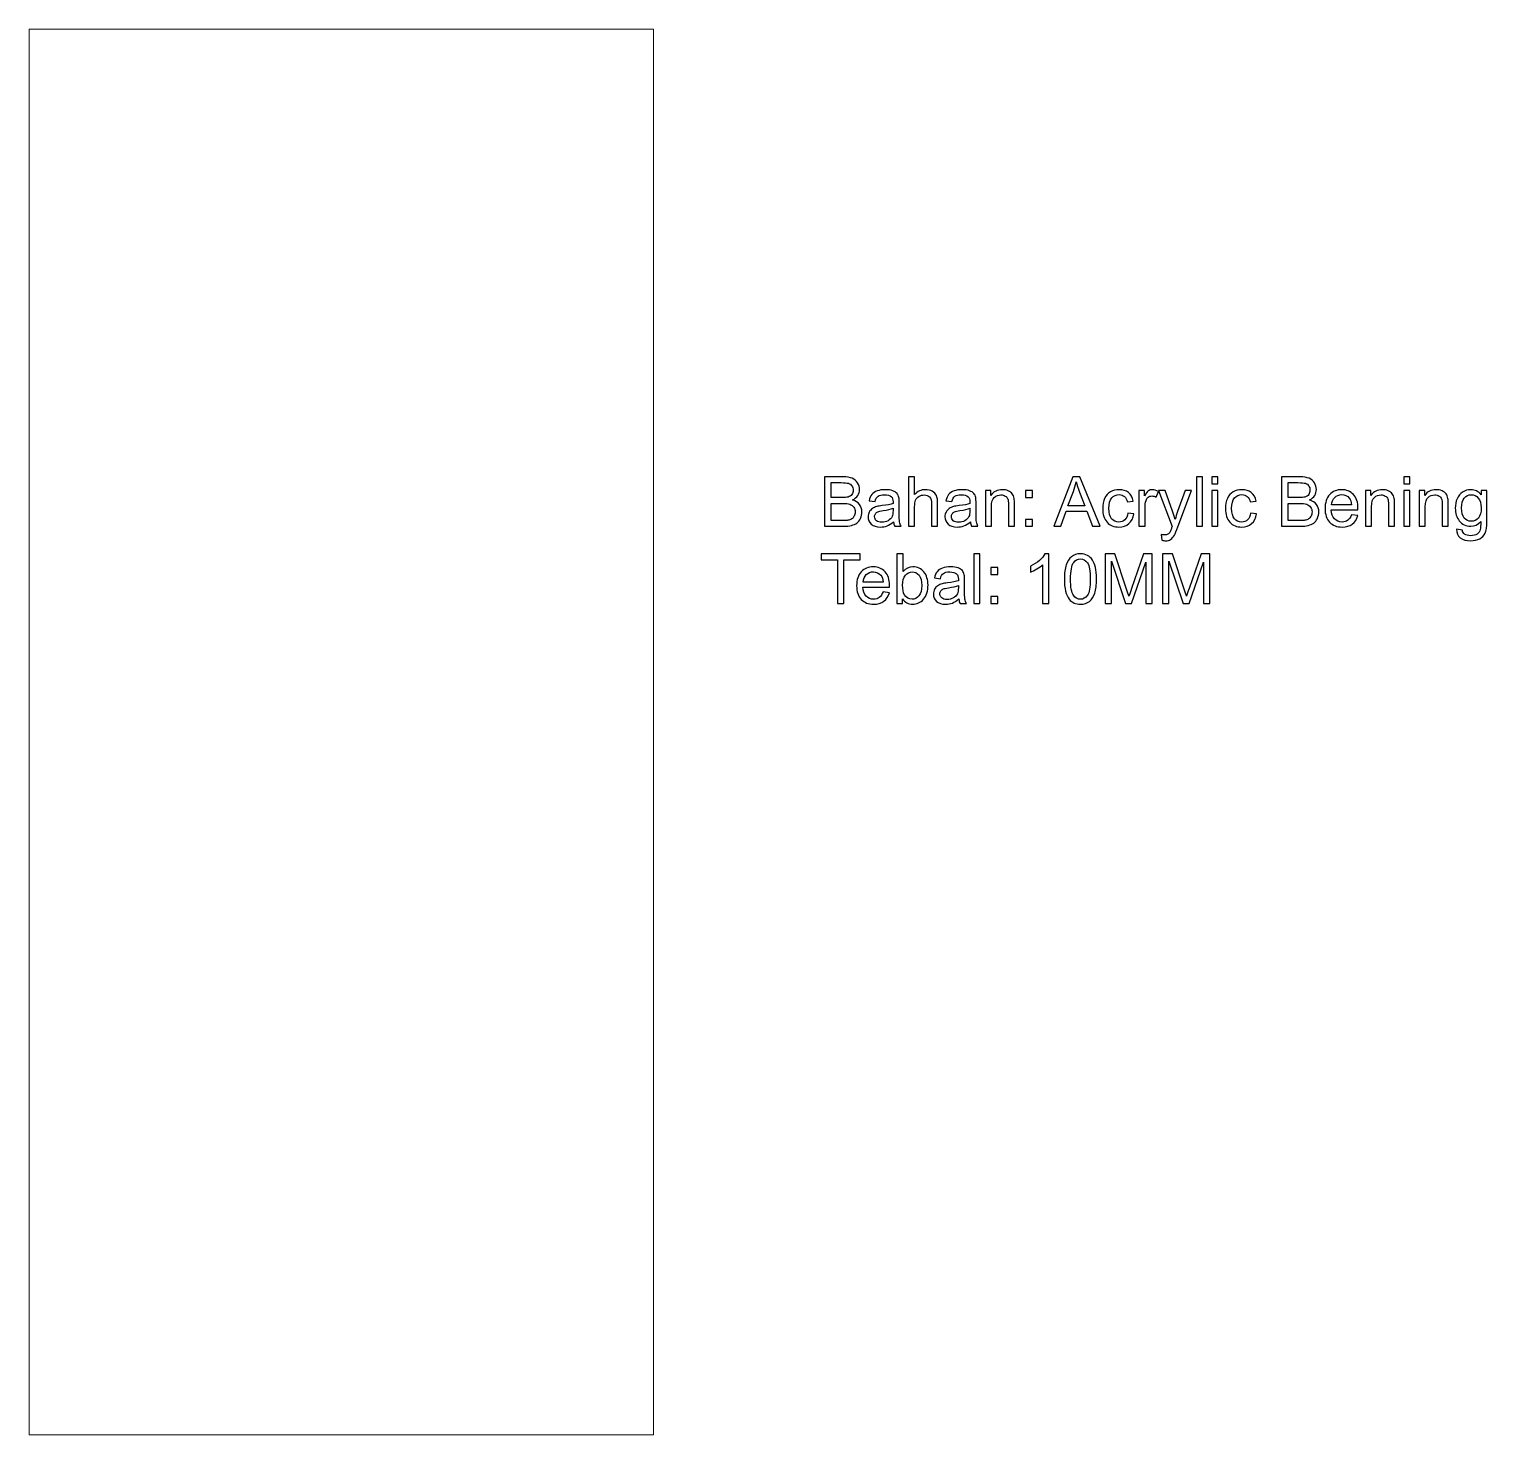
# Model space of a CAD drawing. Header units: millimetres. Extents: x -187 to 724, y -405 to 473.
import ezdxf

# ---------------------------------------------------------------- set-up
doc = ezdxf.new("R2010")
doc.units = ezdxf.units.MM
doc.header["$MEASUREMENT"] = 0
doc.layers.add('Layer 1', color=7, linetype='Continuous')

msp = doc.modelspace()

# ---------------------------------------------------------------- linework, layer by layer
at = {"layer": 'Layer 1', "color": 250, "lineweight": 20}
msp.add_lwpolyline([(-186.5825, -405.1281), (203.4175, -405.1281), (203.4175, 472.8719), (-186.5825, 472.8719), (-186.5825, -405.1281)], close=True, dxfattribs=at)
at = {"layer": 'Layer 1', "color": 250}
for points, knots in [([(310.2287, 162.3615), (310.2287, 162.3615), (310.2287, 193.2527), (310.2287, 193.2527), (310.2287, 193.2527), (321.8201, 193.2527), (321.8201, 193.2527), (324.1786, 193.2527), (326.0698, 192.9435), (327.5007, 192.3179), (328.9245, 191.6923), (330.0391, 190.7287), (330.8444, 189.4272), (331.657, 188.1329), (332.0596, 186.7739), (332.0596, 185.3501), (332.0596, 184.0342), (331.7001, 182.7902), (330.9882, 181.6253), (330.2763, 180.4605), (329.1977, 179.5185), (327.7524, 178.7994), (329.622, 178.2529), (331.0601, 177.3181), (332.0596, 175.995), (333.0663, 174.6791), (333.5697, 173.1188), (333.5697, 171.3211), (333.5697, 169.8686), (333.2605, 168.5239), (332.6493, 167.2799), (332.0381, 166.0359), (331.283, 165.0796), (330.3842, 164.4037), (329.4854, 163.7349), (328.3564, 163.2244), (327.0046, 162.8792), (325.6455, 162.5341), (323.9845, 162.3615), (322.0142, 162.3615), (322.0142, 162.3615), (310.2287, 162.3615), (310.2287, 162.3615)], [0, 0, 0, 0, 0.07142857, 0.07142857, 0.07142857, 0.14285714, 0.14285714, 0.14285714, 0.21428571, 0.21428571, 0.21428571, 0.28571429, 0.28571429, 0.28571429, 0.35714286, 0.35714286, 0.35714286, 0.42857143, 0.42857143, 0.42857143, 0.5, 0.5, 0.5, 0.57142857, 0.57142857, 0.57142857, 0.64285714, 0.64285714, 0.64285714, 0.71428571, 0.71428571, 0.71428571, 0.78571429, 0.78571429, 0.78571429, 0.85714286, 0.85714286, 0.85714286, 0.92857143, 0.92857143, 0.92857143, 1, 1, 1, 1]), ([(362.6991, 162.3615), (362.6991, 162.3615), (362.6991, 193.2527), (362.6991, 193.2527), (362.6991, 193.2527), (366.4958, 193.2527), (366.4958, 193.2527), (366.4958, 193.2527), (366.4958, 182.1359), (366.4958, 182.1359), (368.2575, 184.1996), (370.4794, 185.2279), (373.1687, 185.2279), (374.8154, 185.2279), (376.2464, 184.9043), (377.4688, 184.2499), (378.684, 183.5956), (379.5541, 182.6968), (380.079, 181.5462), (380.6039, 180.3957), (380.8628, 178.7203), (380.8628, 176.5343), (380.8628, 176.5343), (380.8628, 162.3615), (380.8628, 162.3615), (380.8628, 162.3615), (377.0661, 162.3615), (377.0661, 162.3615), (377.0661, 162.3615), (377.0661, 176.52), (377.0661, 176.52), (377.0661, 178.4111), (376.6562, 179.7917), (375.8437, 180.6546), (375.0239, 181.5175), (373.8734, 181.9489), (372.3778, 181.9489), (371.2632, 181.9489), (370.2134, 181.6613), (369.2283, 181.0788), (368.2431, 180.4964), (367.5456, 179.7054), (367.1214, 178.7059), (366.7043, 177.7136), (366.4958, 176.3402), (366.4958, 174.5857), (366.4958, 174.5857), (366.4958, 162.3615), (366.4958, 162.3615), (366.4958, 162.3615), (362.6991, 162.3615), (362.6991, 162.3615)], [0, 0, 0, 0, 0.05882353, 0.05882353, 0.05882353, 0.11764706, 0.11764706, 0.11764706, 0.17647059, 0.17647059, 0.17647059, 0.23529412, 0.23529412, 0.23529412, 0.29411765, 0.29411765, 0.29411765, 0.35294118, 0.35294118, 0.35294118, 0.41176471, 0.41176471, 0.41176471, 0.47058824, 0.47058824, 0.47058824, 0.52941176, 0.52941176, 0.52941176, 0.58823529, 0.58823529, 0.58823529, 0.64705882, 0.64705882, 0.64705882, 0.70588235, 0.70588235, 0.70588235, 0.76470588, 0.76470588, 0.76470588, 0.82352941, 0.82352941, 0.82352941, 0.88235294, 0.88235294, 0.88235294, 0.94117647, 0.94117647, 0.94117647, 1, 1, 1, 1]), ([(453.3665, 162.3615), (453.3665, 162.3615), (465.2167, 193.2527), (465.2167, 193.2527), (465.2167, 193.2527), (469.7109, 193.2527), (469.7109, 193.2527), (469.7109, 193.2527), (482.2874, 162.3615), (482.2874, 162.3615), (482.2874, 162.3615), (477.635, 162.3615), (477.635, 162.3615), (477.635, 162.3615), (474.0613, 171.7238), (474.0613, 171.7238), (474.0613, 171.7238), (461.0533, 171.7238), (461.0533, 171.7238), (461.0533, 171.7238), (457.7025, 162.3615), (457.7025, 162.3615), (457.7025, 162.3615), (453.3665, 162.3615), (453.3665, 162.3615)], [0, 0, 0, 0, 0.125, 0.125, 0.125, 0.25, 0.25, 0.25, 0.375, 0.375, 0.375, 0.5, 0.5, 0.5, 0.625, 0.625, 0.625, 0.75, 0.75, 0.75, 0.875, 0.875, 0.875, 1, 1, 1, 1]), ([(542.4807, 162.3615), (542.4807, 162.3615), (542.4807, 193.2527), (542.4807, 193.2527), (542.4807, 193.2527), (546.2774, 193.2527), (546.2774, 193.2527), (546.2774, 193.2527), (546.2774, 162.3615), (546.2774, 162.3615), (546.2774, 162.3615), (542.4807, 162.3615), (542.4807, 162.3615)], [0, 0, 0, 0, 0.25, 0.25, 0.25, 0.5, 0.5, 0.5, 0.75, 0.75, 0.75, 1, 1, 1, 1]), ([(552.1522, 188.9383), (552.1522, 188.9383), (552.1522, 193.2527), (552.1522, 193.2527), (552.1522, 193.2527), (555.9489, 193.2527), (555.9489, 193.2527), (555.9489, 193.2527), (555.9489, 188.9383), (555.9489, 188.9383), (555.9489, 188.9383), (552.1522, 188.9383), (552.1522, 188.9383)], [0, 0, 0, 0, 0.25, 0.25, 0.25, 0.5, 0.5, 0.5, 0.75, 0.75, 0.75, 1, 1, 1, 1]), ([(595.5984, 162.3615), (595.5984, 162.3615), (595.5984, 193.2527), (595.5984, 193.2527), (595.5984, 193.2527), (607.1898, 193.2527), (607.1898, 193.2527), (609.5483, 193.2527), (611.4395, 192.9435), (612.8704, 192.3179), (614.2942, 191.6923), (615.4088, 190.7287), (616.2141, 189.4272), (617.0267, 188.1329), (617.4293, 186.7739), (617.4293, 185.3501), (617.4293, 184.0342), (617.0698, 182.7902), (616.3579, 181.6253), (615.646, 180.4605), (614.5674, 179.5185), (613.1221, 178.7994), (614.9917, 178.2529), (616.4298, 177.3181), (617.4293, 175.995), (618.436, 174.6791), (618.9394, 173.1188), (618.9394, 171.3211), (618.9394, 169.8686), (618.6302, 168.5239), (618.019, 167.2799), (617.4078, 166.0359), (616.6527, 165.0796), (615.7539, 164.4037), (614.8551, 163.7349), (613.7261, 163.2244), (612.3743, 162.8792), (611.0152, 162.5341), (609.3542, 162.3615), (607.3839, 162.3615), (607.3839, 162.3615), (595.5984, 162.3615), (595.5984, 162.3615)], [0, 0, 0, 0, 0.07142857, 0.07142857, 0.07142857, 0.14285714, 0.14285714, 0.14285714, 0.21428571, 0.21428571, 0.21428571, 0.28571429, 0.28571429, 0.28571429, 0.35714286, 0.35714286, 0.35714286, 0.42857143, 0.42857143, 0.42857143, 0.5, 0.5, 0.5, 0.57142857, 0.57142857, 0.57142857, 0.64285714, 0.64285714, 0.64285714, 0.71428571, 0.71428571, 0.71428571, 0.78571429, 0.78571429, 0.78571429, 0.85714286, 0.85714286, 0.85714286, 0.92857143, 0.92857143, 0.92857143, 1, 1, 1, 1]), ([(672.0641, 188.9383), (672.0641, 188.9383), (672.0641, 193.2527), (672.0641, 193.2527), (672.0641, 193.2527), (675.8608, 193.2527), (675.8608, 193.2527), (675.8608, 193.2527), (675.8608, 188.9383), (675.8608, 188.9383), (675.8608, 188.9383), (672.0641, 188.9383), (672.0641, 188.9383)], [0, 0, 0, 0, 0.25, 0.25, 0.25, 0.5, 0.5, 0.5, 0.75, 0.75, 0.75, 1, 1, 1, 1]), ([(314.3274, 180.2663), (314.3274, 180.2663), (321.0076, 180.2663), (321.0076, 180.2663), (322.8196, 180.2663), (324.1211, 180.3885), (324.9049, 180.6258), (325.9476, 180.935), (326.7313, 181.4528), (327.2563, 182.1718), (327.7812, 182.8909), (328.0472, 183.7897), (328.0472, 184.8755), (328.0472, 185.9038), (327.8027, 186.8098), (327.3066, 187.5864), (326.8176, 188.3702), (326.1129, 188.9095), (325.1997, 189.1971), (324.2865, 189.4848), (322.7189, 189.6286), (320.5042, 189.6286), (320.5042, 189.6286), (314.3274, 189.6286), (314.3274, 189.6286), (314.3274, 189.6286), (314.3274, 180.2663), (314.3274, 180.2663)], [0, 0, 0, 0, 0.11111111, 0.11111111, 0.11111111, 0.22222222, 0.22222222, 0.22222222, 0.33333333, 0.33333333, 0.33333333, 0.44444444, 0.44444444, 0.44444444, 0.55555556, 0.55555556, 0.55555556, 0.66666667, 0.66666667, 0.66666667, 0.77777778, 0.77777778, 0.77777778, 0.88888889, 0.88888889, 0.88888889, 1, 1, 1, 1]), ([(353.3297, 165.1659), (351.9203, 163.965), (350.5612, 163.1237), (349.2597, 162.6276), (347.9582, 162.1314), (346.5632, 161.8869), (345.0676, 161.8869), (342.6084, 161.8869), (340.7172, 162.4837), (339.3941, 163.6846), (338.071, 164.8782), (337.4095, 166.4099), (337.4095, 168.2722), (337.4095, 169.3652), (337.6612, 170.3647), (338.1573, 171.2708), (338.6607, 172.1768), (339.315, 172.8959), (340.1204, 173.4423), (340.9329, 173.9888), (341.8389, 174.4059), (342.8528, 174.6863), (343.6007, 174.8805), (344.7296, 175.0674), (346.2325, 175.2544), (349.2957, 175.6139), (351.5608, 176.0526), (353.0061, 176.5559), (353.0205, 177.0736), (353.0277, 177.4044), (353.0277, 177.541), (353.0277, 179.0798), (352.6681, 180.1656), (351.949, 180.7984), (350.9783, 181.6541), (349.533, 182.0784), (347.6203, 182.0784), (345.8298, 182.0784), (344.5067, 181.762), (343.6582, 181.1364), (342.8025, 180.5108), (342.1769, 179.4034), (341.767, 177.8071), (341.767, 177.8071), (338.0566, 178.3248), (338.0566, 178.3248), (338.3946, 179.914), (338.9483, 181.2011), (339.7249, 182.179), (340.5015, 183.157), (341.6232, 183.9048), (343.0901, 184.4369), (344.5498, 184.9618), (346.254, 185.2279), (348.1811, 185.2279), (350.0939, 185.2279), (351.6542, 185.005), (352.8551, 184.5519), (354.0487, 184.0989), (354.9332, 183.5381), (355.4941, 182.8549), (356.0549, 182.1718), (356.4504, 181.309), (356.6805, 180.2663), (356.8028, 179.6191), (356.8675, 178.4542), (356.8675, 176.7788), (356.8675, 176.7788), (356.8675, 171.7453), (356.8675, 171.7453), (356.8675, 168.2291), (356.9466, 166.0072), (357.1048, 165.0652), (357.2558, 164.1232), (357.5722, 163.2244), (358.0324, 162.3615), (358.0324, 162.3615), (354.0631, 162.3615), (354.0631, 162.3615), (353.682, 163.1597), (353.4375, 164.0945), (353.3297, 165.1659)], [0, 0, 0, 0, 0.03703704, 0.03703704, 0.03703704, 0.07407407, 0.07407407, 0.07407407, 0.11111111, 0.11111111, 0.11111111, 0.14814815, 0.14814815, 0.14814815, 0.18518519, 0.18518519, 0.18518519, 0.22222222, 0.22222222, 0.22222222, 0.25925926, 0.25925926, 0.25925926, 0.2962963, 0.2962963, 0.2962963, 0.33333333, 0.33333333, 0.33333333, 0.37037037, 0.37037037, 0.37037037, 0.40740741, 0.40740741, 0.40740741, 0.44444444, 0.44444444, 0.44444444, 0.48148148, 0.48148148, 0.48148148, 0.51851852, 0.51851852, 0.51851852, 0.55555556, 0.55555556, 0.55555556, 0.59259259, 0.59259259, 0.59259259, 0.62962963, 0.62962963, 0.62962963, 0.66666667, 0.66666667, 0.66666667, 0.7037037, 0.7037037, 0.7037037, 0.74074074, 0.74074074, 0.74074074, 0.77777778, 0.77777778, 0.77777778, 0.81481481, 0.81481481, 0.81481481, 0.85185185, 0.85185185, 0.85185185, 0.88888889, 0.88888889, 0.88888889, 0.92592593, 0.92592593, 0.92592593, 0.96296296, 0.96296296, 0.96296296, 1, 1, 1, 1]), ([(401.3203, 165.1659), (399.9109, 163.965), (398.5518, 163.1237), (397.2503, 162.6276), (395.9488, 162.1314), (394.5538, 161.8869), (393.0582, 161.8869), (390.599, 161.8869), (388.7078, 162.4837), (387.3847, 163.6846), (386.0616, 164.8782), (385.4001, 166.4099), (385.4001, 168.2722), (385.4001, 169.3652), (385.6518, 170.3647), (386.1479, 171.2708), (386.6513, 172.1768), (387.3056, 172.8959), (388.111, 173.4423), (388.9235, 173.9888), (389.8295, 174.4059), (390.8434, 174.6863), (391.5913, 174.8805), (392.7202, 175.0674), (394.2231, 175.2544), (397.2863, 175.6139), (399.5514, 176.0526), (400.9967, 176.5559), (401.0111, 177.0736), (401.0183, 177.4044), (401.0183, 177.541), (401.0183, 179.0798), (400.6587, 180.1656), (399.9396, 180.7984), (398.9689, 181.6541), (397.5236, 182.0784), (395.6109, 182.0784), (393.8204, 182.0784), (392.4973, 181.762), (391.6488, 181.1364), (390.7931, 180.5108), (390.1675, 179.4034), (389.7576, 177.8071), (389.7576, 177.8071), (386.0472, 178.3248), (386.0472, 178.3248), (386.3852, 179.914), (386.9389, 181.2011), (387.7155, 182.179), (388.4921, 183.157), (389.6138, 183.9048), (391.0807, 184.4369), (392.5404, 184.9618), (394.2446, 185.2279), (396.1717, 185.2279), (398.0845, 185.2279), (399.6448, 185.005), (400.8457, 184.5519), (402.0393, 184.0989), (402.9238, 183.5381), (403.4847, 182.8549), (404.0455, 182.1718), (404.441, 181.309), (404.6711, 180.2663), (404.7934, 179.6191), (404.8581, 178.4542), (404.8581, 176.7788), (404.8581, 176.7788), (404.8581, 171.7453), (404.8581, 171.7453), (404.8581, 168.2291), (404.9372, 166.0072), (405.0954, 165.0652), (405.2464, 164.1232), (405.5628, 163.2244), (406.023, 162.3615), (406.023, 162.3615), (402.0537, 162.3615), (402.0537, 162.3615), (401.6726, 163.1597), (401.4281, 164.0945), (401.3203, 165.1659)], [0, 0, 0, 0, 0.03703704, 0.03703704, 0.03703704, 0.07407407, 0.07407407, 0.07407407, 0.11111111, 0.11111111, 0.11111111, 0.14814815, 0.14814815, 0.14814815, 0.18518519, 0.18518519, 0.18518519, 0.22222222, 0.22222222, 0.22222222, 0.25925926, 0.25925926, 0.25925926, 0.2962963, 0.2962963, 0.2962963, 0.33333333, 0.33333333, 0.33333333, 0.37037037, 0.37037037, 0.37037037, 0.40740741, 0.40740741, 0.40740741, 0.44444444, 0.44444444, 0.44444444, 0.48148148, 0.48148148, 0.48148148, 0.51851852, 0.51851852, 0.51851852, 0.55555556, 0.55555556, 0.55555556, 0.59259259, 0.59259259, 0.59259259, 0.62962963, 0.62962963, 0.62962963, 0.66666667, 0.66666667, 0.66666667, 0.7037037, 0.7037037, 0.7037037, 0.74074074, 0.74074074, 0.74074074, 0.77777778, 0.77777778, 0.77777778, 0.81481481, 0.81481481, 0.81481481, 0.85185185, 0.85185185, 0.85185185, 0.88888889, 0.88888889, 0.88888889, 0.92592593, 0.92592593, 0.92592593, 0.96296296, 0.96296296, 0.96296296, 1, 1, 1, 1]), ([(410.6897, 162.3615), (410.6897, 162.3615), (410.6897, 184.7533), (410.6897, 184.7533), (410.6897, 184.7533), (414.0981, 184.7533), (414.0981, 184.7533), (414.0981, 184.7533), (414.0981, 181.575), (414.0981, 181.575), (415.7376, 184.0126), (418.1105, 185.2279), (421.2097, 185.2279), (422.5615, 185.2279), (423.7983, 184.9834), (424.9273, 184.5016), (426.0562, 184.0198), (426.9047, 183.3799), (427.4656, 182.5961), (428.0264, 181.8123), (428.4219, 180.8775), (428.6448, 179.7989), (428.7815, 179.0942), (428.8534, 177.8646), (428.8534, 176.1101), (428.8534, 176.1101), (428.8534, 162.3615), (428.8534, 162.3615), (428.8534, 162.3615), (425.0567, 162.3615), (425.0567, 162.3615), (425.0567, 162.3615), (425.0567, 175.9663), (425.0567, 175.9663), (425.0567, 177.5123), (424.9129, 178.67), (424.6181, 179.4322), (424.3232, 180.1944), (423.7983, 180.8056), (423.0505, 181.2658), (422.3027, 181.7188), (421.4182, 181.9489), (420.4115, 181.9489), (418.8008, 181.9489), (417.413, 181.4384), (416.2409, 180.4101), (415.0688, 179.389), (414.4864, 177.4404), (414.4864, 174.5785), (414.4864, 174.5785), (414.4864, 162.3615), (414.4864, 162.3615), (414.4864, 162.3615), (410.6897, 162.3615), (410.6897, 162.3615)], [0, 0, 0, 0, 0.05555556, 0.05555556, 0.05555556, 0.11111111, 0.11111111, 0.11111111, 0.16666667, 0.16666667, 0.16666667, 0.22222222, 0.22222222, 0.22222222, 0.27777778, 0.27777778, 0.27777778, 0.33333333, 0.33333333, 0.33333333, 0.38888889, 0.38888889, 0.38888889, 0.44444444, 0.44444444, 0.44444444, 0.5, 0.5, 0.5, 0.55555556, 0.55555556, 0.55555556, 0.61111111, 0.61111111, 0.61111111, 0.66666667, 0.66666667, 0.66666667, 0.72222222, 0.72222222, 0.72222222, 0.77777778, 0.77777778, 0.77777778, 0.83333333, 0.83333333, 0.83333333, 0.88888889, 0.88888889, 0.88888889, 0.94444444, 0.94444444, 0.94444444, 1, 1, 1, 1]), ([(435.7205, 180.4389), (435.7205, 180.4389), (435.7205, 184.7533), (435.7205, 184.7533), (435.7205, 184.7533), (440.0349, 184.7533), (440.0349, 184.7533), (440.0349, 184.7533), (440.0349, 180.4389), (440.0349, 180.4389), (440.0349, 180.4389), (435.7205, 180.4389), (435.7205, 180.4389)], [0, 0, 0, 0, 0.25, 0.25, 0.25, 0.5, 0.5, 0.5, 0.75, 0.75, 0.75, 1, 1, 1, 1]), ([(462.2542, 175.0459), (462.2542, 175.0459), (472.7813, 175.0459), (472.7813, 175.0459), (472.7813, 175.0459), (469.5599, 183.61), (469.5599, 183.61), (468.5892, 186.213), (467.8557, 188.363), (467.3452, 190.06), (466.9209, 188.0466), (466.3529, 186.0692), (465.641, 184.1133), (465.641, 184.1133), (462.2542, 175.0459), (462.2542, 175.0459)], [0, 0, 0, 0, 0.2, 0.2, 0.2, 0.4, 0.4, 0.4, 0.6, 0.6, 0.6, 0.8, 0.8, 0.8, 1, 1, 1, 1]), ([(499.6817, 170.5589), (499.6817, 170.5589), (503.3921, 170.0411), (503.3921, 170.0411), (502.9822, 167.4885), (501.9467, 165.4966), (500.2713, 164.0513), (498.5959, 162.606), (496.5321, 161.8869), (494.0945, 161.8869), (491.0385, 161.8869), (488.5792, 162.8864), (486.724, 164.8854), (484.8617, 166.8844), (483.9341, 169.7463), (483.9341, 173.4711), (483.9341, 175.8872), (484.3367, 177.994), (485.1349, 179.8061), (485.9331, 181.611), (487.1483, 182.97), (488.7878, 183.8688), (490.4201, 184.7749), (492.1962, 185.2279), (494.1233, 185.2279), (496.5465, 185.2279), (498.5383, 184.6167), (500.0771, 183.3871), (501.6231, 182.1575), (502.6155, 180.4101), (503.0469, 178.1522), (503.0469, 178.1522), (499.3797, 177.5914), (499.3797, 177.5914), (499.0273, 179.0942), (498.4089, 180.2232), (497.5101, 180.9854), (496.6184, 181.7404), (495.5398, 182.1215), (494.2743, 182.1215), (492.3615, 182.1215), (490.8084, 181.4384), (489.6075, 180.0722), (488.4139, 178.6987), (487.817, 176.5415), (487.817, 173.579), (487.817, 170.5733), (488.3923, 168.3945), (489.5428, 167.0354), (490.7005, 165.6764), (492.2033, 164.9933), (494.0514, 164.9933), (495.547, 164.9933), (496.791, 165.4463), (497.7833, 166.3595), (498.7828, 167.2655), (499.4156, 168.6677), (499.6817, 170.5589)], [0, 0, 0, 0, 0.05263158, 0.05263158, 0.05263158, 0.10526316, 0.10526316, 0.10526316, 0.15789474, 0.15789474, 0.15789474, 0.21052632, 0.21052632, 0.21052632, 0.26315789, 0.26315789, 0.26315789, 0.31578947, 0.31578947, 0.31578947, 0.36842105, 0.36842105, 0.36842105, 0.42105263, 0.42105263, 0.42105263, 0.47368421, 0.47368421, 0.47368421, 0.52631579, 0.52631579, 0.52631579, 0.57894737, 0.57894737, 0.57894737, 0.63157895, 0.63157895, 0.63157895, 0.68421053, 0.68421053, 0.68421053, 0.73684211, 0.73684211, 0.73684211, 0.78947368, 0.78947368, 0.78947368, 0.84210526, 0.84210526, 0.84210526, 0.89473684, 0.89473684, 0.89473684, 0.94736842, 0.94736842, 0.94736842, 1, 1, 1, 1]), ([(506.5848, 162.3615), (506.5848, 162.3615), (506.5848, 184.7533), (506.5848, 184.7533), (506.5848, 184.7533), (509.9932, 184.7533), (509.9932, 184.7533), (509.9932, 184.7533), (509.9932, 181.3233), (509.9932, 181.3233), (510.8632, 182.9125), (511.6686, 183.9623), (512.4092, 184.4657), (513.1499, 184.9762), (513.9624, 185.2279), (514.8469, 185.2279), (516.1268, 185.2279), (517.4283, 184.8252), (518.7514, 184.027), (518.7514, 184.027), (517.3996, 180.5252), (517.3996, 180.5252), (516.4791, 181.0429), (515.5587, 181.3018), (514.6383, 181.3018), (513.8114, 181.3018), (513.0708, 181.0501), (512.4164, 180.5539), (511.7621, 180.0578), (511.2947, 179.3675), (511.0142, 178.483), (510.59, 177.1384), (510.3814, 175.6643), (510.3814, 174.0607), (510.3814, 174.0607), (510.3814, 162.3615), (510.3814, 162.3615), (510.3814, 162.3615), (506.5848, 162.3615), (506.5848, 162.3615)], [0, 0, 0, 0, 0.07692308, 0.07692308, 0.07692308, 0.15384615, 0.15384615, 0.15384615, 0.23076923, 0.23076923, 0.23076923, 0.30769231, 0.30769231, 0.30769231, 0.38461538, 0.38461538, 0.38461538, 0.46153846, 0.46153846, 0.46153846, 0.53846154, 0.53846154, 0.53846154, 0.61538462, 0.61538462, 0.61538462, 0.69230769, 0.69230769, 0.69230769, 0.76923077, 0.76923077, 0.76923077, 0.84615385, 0.84615385, 0.84615385, 0.92307692, 0.92307692, 0.92307692, 1, 1, 1, 1]), ([(520.8223, 153.7543), (520.8223, 153.7543), (520.3909, 157.2633), (520.3909, 157.2633), (521.225, 157.0404), (521.9441, 156.9253), (522.5625, 156.9253), (523.411, 156.9253), (524.0869, 157.0692), (524.5903, 157.3496), (525.1008, 157.63), (525.5179, 158.0255), (525.8414, 158.5289), (526.0787, 158.91), (526.467, 159.852), (526.9991, 161.362), (527.071, 161.5705), (527.1789, 161.8797), (527.3371, 162.2896), (527.3371, 162.2896), (518.8377, 184.7533), (518.8377, 184.7533), (518.8377, 184.7533), (522.8933, 184.7533), (522.8933, 184.7533), (522.8933, 184.7533), (527.5672, 171.8244), (527.5672, 171.8244), (528.1784, 170.1922), (528.7177, 168.4664), (529.1995, 166.6543), (529.6381, 168.3585), (530.1558, 170.0411), (530.7599, 171.695), (530.7599, 171.695), (535.5345, 184.7533), (535.5345, 184.7533), (535.5345, 184.7533), (539.324, 184.7533), (539.324, 184.7533), (539.324, 184.7533), (530.8605, 161.9732), (530.8605, 161.9732), (529.9473, 159.5212), (529.2354, 157.8386), (528.7249, 156.911), (528.049, 155.667), (527.2724, 154.7538), (526.4023, 154.1713), (525.525, 153.5889), (524.4824, 153.3012), (523.2744, 153.3012), (522.5409, 153.3012), (521.7212, 153.4522), (520.8223, 153.7543)], [0, 0, 0, 0, 0.05555556, 0.05555556, 0.05555556, 0.11111111, 0.11111111, 0.11111111, 0.16666667, 0.16666667, 0.16666667, 0.22222222, 0.22222222, 0.22222222, 0.27777778, 0.27777778, 0.27777778, 0.33333333, 0.33333333, 0.33333333, 0.38888889, 0.38888889, 0.38888889, 0.44444444, 0.44444444, 0.44444444, 0.5, 0.5, 0.5, 0.55555556, 0.55555556, 0.55555556, 0.61111111, 0.61111111, 0.61111111, 0.66666667, 0.66666667, 0.66666667, 0.72222222, 0.72222222, 0.72222222, 0.77777778, 0.77777778, 0.77777778, 0.83333333, 0.83333333, 0.83333333, 0.88888889, 0.88888889, 0.88888889, 0.94444444, 0.94444444, 0.94444444, 1, 1, 1, 1]), ([(552.1522, 162.3615), (552.1522, 162.3615), (552.1522, 184.7533), (552.1522, 184.7533), (552.1522, 184.7533), (555.9489, 184.7533), (555.9489, 184.7533), (555.9489, 184.7533), (555.9489, 162.3615), (555.9489, 162.3615), (555.9489, 162.3615), (552.1522, 162.3615), (552.1522, 162.3615)], [0, 0, 0, 0, 0.25, 0.25, 0.25, 0.5, 0.5, 0.5, 0.75, 0.75, 0.75, 1, 1, 1, 1]), ([(576.3633, 170.5589), (576.3633, 170.5589), (580.0737, 170.0411), (580.0737, 170.0411), (579.6638, 167.4885), (578.6283, 165.4966), (576.9529, 164.0513), (575.2775, 162.606), (573.2137, 161.8869), (570.7761, 161.8869), (567.7201, 161.8869), (565.2608, 162.8864), (563.4056, 164.8854), (561.5433, 166.8844), (560.6157, 169.7463), (560.6157, 173.4711), (560.6157, 175.8872), (561.0183, 177.994), (561.8165, 179.8061), (562.6147, 181.611), (563.8299, 182.97), (565.4694, 183.8688), (567.1017, 184.7749), (568.8778, 185.2279), (570.8049, 185.2279), (573.2281, 185.2279), (575.2199, 184.6167), (576.7587, 183.3871), (578.3047, 182.1575), (579.2971, 180.4101), (579.7285, 178.1522), (579.7285, 178.1522), (576.0613, 177.5914), (576.0613, 177.5914), (575.7089, 179.0942), (575.0905, 180.2232), (574.1917, 180.9854), (573.3, 181.7404), (572.2214, 182.1215), (570.9559, 182.1215), (569.0431, 182.1215), (567.49, 181.4384), (566.2891, 180.0722), (565.0955, 178.6987), (564.4986, 176.5415), (564.4986, 173.579), (564.4986, 170.5733), (565.0739, 168.3945), (566.2244, 167.0354), (567.3821, 165.6764), (568.8849, 164.9933), (570.733, 164.9933), (572.2286, 164.9933), (573.4726, 165.4463), (574.4649, 166.3595), (575.4644, 167.2655), (576.0972, 168.6677), (576.3633, 170.5589)], [0, 0, 0, 0, 0.05263158, 0.05263158, 0.05263158, 0.10526316, 0.10526316, 0.10526316, 0.15789474, 0.15789474, 0.15789474, 0.21052632, 0.21052632, 0.21052632, 0.26315789, 0.26315789, 0.26315789, 0.31578947, 0.31578947, 0.31578947, 0.36842105, 0.36842105, 0.36842105, 0.42105263, 0.42105263, 0.42105263, 0.47368421, 0.47368421, 0.47368421, 0.52631579, 0.52631579, 0.52631579, 0.57894737, 0.57894737, 0.57894737, 0.63157895, 0.63157895, 0.63157895, 0.68421053, 0.68421053, 0.68421053, 0.73684211, 0.73684211, 0.73684211, 0.78947368, 0.78947368, 0.78947368, 0.84210526, 0.84210526, 0.84210526, 0.89473684, 0.89473684, 0.89473684, 0.94736842, 0.94736842, 0.94736842, 1, 1, 1, 1]), ([(599.6971, 180.2663), (599.6971, 180.2663), (606.3773, 180.2663), (606.3773, 180.2663), (608.1893, 180.2663), (609.4908, 180.3885), (610.2746, 180.6258), (611.3173, 180.935), (612.101, 181.4528), (612.626, 182.1718), (613.1509, 182.8909), (613.4169, 183.7897), (613.4169, 184.8755), (613.4169, 185.9038), (613.1724, 186.8098), (612.6763, 187.5864), (612.1873, 188.3702), (611.4826, 188.9095), (610.5694, 189.1971), (609.6562, 189.4848), (608.0886, 189.6286), (605.8739, 189.6286), (605.8739, 189.6286), (599.6971, 189.6286), (599.6971, 189.6286), (599.6971, 189.6286), (599.6971, 180.2663), (599.6971, 180.2663)], [0, 0, 0, 0, 0.11111111, 0.11111111, 0.11111111, 0.22222222, 0.22222222, 0.22222222, 0.33333333, 0.33333333, 0.33333333, 0.44444444, 0.44444444, 0.44444444, 0.55555556, 0.55555556, 0.55555556, 0.66666667, 0.66666667, 0.66666667, 0.77777778, 0.77777778, 0.77777778, 0.88888889, 0.88888889, 0.88888889, 1, 1, 1, 1]), ([(639.3465, 169.6097), (639.3465, 169.6097), (643.2726, 169.092), (643.2726, 169.092), (642.6614, 166.8125), (641.5181, 165.0364), (639.8499, 163.7781), (638.1816, 162.5197), (636.0532, 161.8869), (633.4574, 161.8869), (630.1928, 161.8869), (627.6041, 162.8936), (625.6914, 164.907), (623.7787, 166.9132), (622.8223, 169.7391), (622.8223, 173.3704), (622.8223, 177.124), (623.7859, 180.0434), (625.7202, 182.1143), (627.6545, 184.1924), (630.164, 185.2279), (633.2488, 185.2279), (636.233, 185.2279), (638.6706, 184.214), (640.5617, 182.179), (642.4529, 180.1441), (643.4021, 177.2822), (643.4021, 173.5933), (643.4021, 173.3704), (643.3949, 173.0325), (643.3805, 172.5867), (643.3805, 172.5867), (626.7053, 172.5867), (626.7053, 172.5867), (626.8491, 170.1346), (627.5394, 168.2507), (628.7906, 166.9492), (630.0346, 165.6476), (631.595, 164.9933), (633.4574, 164.9933), (634.8452, 164.9933), (636.0316, 165.36), (637.0096, 166.0935), (637.9947, 166.8269), (638.7713, 167.999), (639.3465, 169.6097)], [0, 0, 0, 0, 0.06666667, 0.06666667, 0.06666667, 0.13333333, 0.13333333, 0.13333333, 0.2, 0.2, 0.2, 0.26666667, 0.26666667, 0.26666667, 0.33333333, 0.33333333, 0.33333333, 0.4, 0.4, 0.4, 0.46666667, 0.46666667, 0.46666667, 0.53333333, 0.53333333, 0.53333333, 0.6, 0.6, 0.6, 0.66666667, 0.66666667, 0.66666667, 0.73333333, 0.73333333, 0.73333333, 0.8, 0.8, 0.8, 0.86666667, 0.86666667, 0.86666667, 0.93333333, 0.93333333, 0.93333333, 1, 1, 1, 1]), ([(626.921, 175.693), (626.921, 175.693), (639.3897, 175.693), (639.3897, 175.693), (639.2243, 177.577), (638.7425, 178.9864), (637.9587, 179.9283), (636.7579, 181.388), (635.1903, 182.1215), (633.2704, 182.1215), (631.5302, 182.1215), (630.0705, 181.5391), (628.8841, 180.3742), (627.7048, 179.2093), (627.0505, 177.6489), (626.921, 175.693)], [0, 0, 0, 0, 0.2, 0.2, 0.2, 0.4, 0.4, 0.4, 0.6, 0.6, 0.6, 0.8, 0.8, 0.8, 1, 1, 1, 1]), ([(648.0688, 162.3615), (648.0688, 162.3615), (648.0688, 184.7533), (648.0688, 184.7533), (648.0688, 184.7533), (651.4772, 184.7533), (651.4772, 184.7533), (651.4772, 184.7533), (651.4772, 181.575), (651.4772, 181.575), (653.1167, 184.0126), (655.4896, 185.2279), (658.5888, 185.2279), (659.9406, 185.2279), (661.1774, 184.9834), (662.3064, 184.5016), (663.4353, 184.0198), (664.2838, 183.3799), (664.8447, 182.5961), (665.4055, 181.8123), (665.801, 180.8775), (666.0239, 179.7989), (666.1606, 179.0942), (666.2325, 177.8646), (666.2325, 176.1101), (666.2325, 176.1101), (666.2325, 162.3615), (666.2325, 162.3615), (666.2325, 162.3615), (662.4358, 162.3615), (662.4358, 162.3615), (662.4358, 162.3615), (662.4358, 175.9663), (662.4358, 175.9663), (662.4358, 177.5123), (662.292, 178.67), (661.9972, 179.4322), (661.7023, 180.1944), (661.1774, 180.8056), (660.4296, 181.2658), (659.6818, 181.7188), (658.7973, 181.9489), (657.7906, 181.9489), (656.1799, 181.9489), (654.7921, 181.4384), (653.62, 180.4101), (652.4479, 179.389), (651.8655, 177.4404), (651.8655, 174.5785), (651.8655, 174.5785), (651.8655, 162.3615), (651.8655, 162.3615), (651.8655, 162.3615), (648.0688, 162.3615), (648.0688, 162.3615)], [0, 0, 0, 0, 0.05555556, 0.05555556, 0.05555556, 0.11111111, 0.11111111, 0.11111111, 0.16666667, 0.16666667, 0.16666667, 0.22222222, 0.22222222, 0.22222222, 0.27777778, 0.27777778, 0.27777778, 0.33333333, 0.33333333, 0.33333333, 0.38888889, 0.38888889, 0.38888889, 0.44444444, 0.44444444, 0.44444444, 0.5, 0.5, 0.5, 0.55555556, 0.55555556, 0.55555556, 0.61111111, 0.61111111, 0.61111111, 0.66666667, 0.66666667, 0.66666667, 0.72222222, 0.72222222, 0.72222222, 0.77777778, 0.77777778, 0.77777778, 0.83333333, 0.83333333, 0.83333333, 0.88888889, 0.88888889, 0.88888889, 0.94444444, 0.94444444, 0.94444444, 1, 1, 1, 1]), ([(672.0641, 162.3615), (672.0641, 162.3615), (672.0641, 184.7533), (672.0641, 184.7533), (672.0641, 184.7533), (675.8608, 184.7533), (675.8608, 184.7533), (675.8608, 184.7533), (675.8608, 162.3615), (675.8608, 162.3615), (675.8608, 162.3615), (672.0641, 162.3615), (672.0641, 162.3615)], [0, 0, 0, 0, 0.25, 0.25, 0.25, 0.5, 0.5, 0.5, 0.75, 0.75, 0.75, 1, 1, 1, 1]), ([(681.6493, 162.3615), (681.6493, 162.3615), (681.6493, 184.7533), (681.6493, 184.7533), (681.6493, 184.7533), (685.0577, 184.7533), (685.0577, 184.7533), (685.0577, 184.7533), (685.0577, 181.575), (685.0577, 181.575), (686.6972, 184.0126), (689.0701, 185.2279), (692.1693, 185.2279), (693.5211, 185.2279), (694.7579, 184.9834), (695.8869, 184.5016), (697.0158, 184.0198), (697.8643, 183.3799), (698.4252, 182.5961), (698.986, 181.8123), (699.3815, 180.8775), (699.6044, 179.7989), (699.7411, 179.0942), (699.813, 177.8646), (699.813, 176.1101), (699.813, 176.1101), (699.813, 162.3615), (699.813, 162.3615), (699.813, 162.3615), (696.0163, 162.3615), (696.0163, 162.3615), (696.0163, 162.3615), (696.0163, 175.9663), (696.0163, 175.9663), (696.0163, 177.5123), (695.8725, 178.67), (695.5777, 179.4322), (695.2828, 180.1944), (694.7579, 180.8056), (694.0101, 181.2658), (693.2623, 181.7188), (692.3778, 181.9489), (691.3711, 181.9489), (689.7604, 181.9489), (688.3726, 181.4384), (687.2005, 180.4101), (686.0284, 179.389), (685.446, 177.4404), (685.446, 174.5785), (685.446, 174.5785), (685.446, 162.3615), (685.446, 162.3615), (685.446, 162.3615), (681.6493, 162.3615), (681.6493, 162.3615)], [0, 0, 0, 0, 0.05555556, 0.05555556, 0.05555556, 0.11111111, 0.11111111, 0.11111111, 0.16666667, 0.16666667, 0.16666667, 0.22222222, 0.22222222, 0.22222222, 0.27777778, 0.27777778, 0.27777778, 0.33333333, 0.33333333, 0.33333333, 0.38888889, 0.38888889, 0.38888889, 0.44444444, 0.44444444, 0.44444444, 0.5, 0.5, 0.5, 0.55555556, 0.55555556, 0.55555556, 0.61111111, 0.61111111, 0.61111111, 0.66666667, 0.66666667, 0.66666667, 0.72222222, 0.72222222, 0.72222222, 0.77777778, 0.77777778, 0.77777778, 0.83333333, 0.83333333, 0.83333333, 0.88888889, 0.88888889, 0.88888889, 0.94444444, 0.94444444, 0.94444444, 1, 1, 1, 1]), ([(704.9471, 160.5063), (704.9471, 160.5063), (708.6144, 159.9886), (708.6144, 159.9886), (708.7654, 158.8524), (709.1968, 158.0255), (709.9015, 157.5006), (710.8435, 156.8031), (712.1306, 156.4508), (713.7629, 156.4508), (715.5174, 156.4508), (716.8765, 156.8031), (717.8328, 157.5006), (718.7892, 158.1981), (719.4363, 159.1832), (719.7743, 160.4416), (719.9685, 161.211), (720.0619, 162.8289), (720.0475, 165.2953), (718.3865, 163.3394), (716.3228, 162.3615), (713.8492, 162.3615), (710.7716, 162.3615), (708.3843, 163.4689), (706.7016, 165.6908), (705.0118, 167.9055), (704.1705, 170.5661), (704.1705, 173.6653), (704.1705, 175.8009), (704.5588, 177.7711), (705.3282, 179.576), (706.0976, 181.3809), (707.2194, 182.7687), (708.6863, 183.7538), (710.1532, 184.7389), (711.8789, 185.2279), (713.8636, 185.2279), (716.5025, 185.2279), (718.6813, 184.1493), (720.3927, 181.9921), (720.3927, 181.9921), (720.3927, 184.7533), (720.3927, 184.7533), (720.3927, 184.7533), (723.8874, 184.7533), (723.8874, 184.7533), (723.8874, 184.7533), (723.8874, 165.4175), (723.8874, 165.4175), (723.8874, 161.9301), (723.535, 159.4637), (722.8232, 158.0111), (722.1185, 156.5586), (720.9895, 155.4081), (719.4579, 154.5668), (717.9191, 153.7255), (716.028, 153.3012), (713.7845, 153.3012), (711.1167, 153.3012), (708.9667, 153.8981), (707.3272, 155.0989), (705.6806, 156.2926), (704.8896, 158.0974), (704.9471, 160.5063)], [0, 0, 0, 0, 0.04761905, 0.04761905, 0.04761905, 0.0952381, 0.0952381, 0.0952381, 0.14285714, 0.14285714, 0.14285714, 0.19047619, 0.19047619, 0.19047619, 0.23809524, 0.23809524, 0.23809524, 0.28571429, 0.28571429, 0.28571429, 0.33333333, 0.33333333, 0.33333333, 0.38095238, 0.38095238, 0.38095238, 0.42857143, 0.42857143, 0.42857143, 0.47619048, 0.47619048, 0.47619048, 0.52380952, 0.52380952, 0.52380952, 0.57142857, 0.57142857, 0.57142857, 0.61904762, 0.61904762, 0.61904762, 0.66666667, 0.66666667, 0.66666667, 0.71428571, 0.71428571, 0.71428571, 0.76190476, 0.76190476, 0.76190476, 0.80952381, 0.80952381, 0.80952381, 0.85714286, 0.85714286, 0.85714286, 0.9047619, 0.9047619, 0.9047619, 0.95238095, 0.95238095, 0.95238095, 1, 1, 1, 1]), ([(314.3274, 165.9856), (314.3274, 165.9856), (322.0214, 165.9856), (322.0214, 165.9856), (323.3445, 165.9856), (324.2721, 166.0359), (324.8114, 166.1366), (325.7462, 166.302), (326.5372, 166.5824), (327.17, 166.9779), (327.8027, 167.3734), (328.3205, 167.9487), (328.7303, 168.7037), (329.1402, 169.4587), (329.3416, 170.3288), (329.3416, 171.3139), (329.3416, 172.4716), (329.0467, 173.4711), (328.4499, 174.3268), (327.8603, 175.1825), (327.0405, 175.7793), (325.9907, 176.1245), (324.948, 176.4696), (323.438, 176.6422), (321.4749, 176.6422), (321.4749, 176.6422), (314.3274, 176.6422), (314.3274, 176.6422), (314.3274, 176.6422), (314.3274, 165.9856), (314.3274, 165.9856)], [0, 0, 0, 0, 0.1, 0.1, 0.1, 0.2, 0.2, 0.2, 0.3, 0.3, 0.3, 0.4, 0.4, 0.4, 0.5, 0.5, 0.5, 0.6, 0.6, 0.6, 0.7, 0.7, 0.7, 0.8, 0.8, 0.8, 0.9, 0.9, 0.9, 1, 1, 1, 1]), ([(353.0277, 173.579), (351.647, 173.0181), (349.5761, 172.5435), (346.8149, 172.1552), (345.2473, 171.9323), (344.14, 171.6806), (343.4928, 171.4002), (342.8456, 171.1198), (342.3495, 170.7099), (341.9971, 170.1778), (341.6448, 169.6385), (341.465, 169.0416), (341.465, 168.3801), (341.465, 167.3806), (341.8461, 166.5393), (342.6155, 165.8706), (343.3849, 165.2018), (344.5067, 164.8639), (345.9808, 164.8639), (347.4405, 164.8639), (348.742, 165.1802), (349.8853, 165.8202), (351.0215, 166.453), (351.8628, 167.3231), (352.3949, 168.4232), (352.8047, 169.2789), (353.0061, 170.5373), (353.0061, 172.1984), (353.0061, 172.1984), (353.0277, 173.579), (353.0277, 173.579)], [0, 0, 0, 0, 0.1, 0.1, 0.1, 0.2, 0.2, 0.2, 0.3, 0.3, 0.3, 0.4, 0.4, 0.4, 0.5, 0.5, 0.5, 0.6, 0.6, 0.6, 0.7, 0.7, 0.7, 0.8, 0.8, 0.8, 0.9, 0.9, 0.9, 1, 1, 1, 1]), ([(401.0183, 173.579), (399.6376, 173.0181), (397.5667, 172.5435), (394.8055, 172.1552), (393.2379, 171.9323), (392.1306, 171.6806), (391.4834, 171.4002), (390.8362, 171.1198), (390.3401, 170.7099), (389.9877, 170.1778), (389.6354, 169.6385), (389.4556, 169.0416), (389.4556, 168.3801), (389.4556, 167.3806), (389.8367, 166.5393), (390.6061, 165.8706), (391.3755, 165.2018), (392.4973, 164.8639), (393.9714, 164.8639), (395.4311, 164.8639), (396.7326, 165.1802), (397.8759, 165.8202), (399.0121, 166.453), (399.8534, 167.3231), (400.3855, 168.4232), (400.7953, 169.2789), (400.9967, 170.5373), (400.9967, 172.1984), (400.9967, 172.1984), (401.0183, 173.579), (401.0183, 173.579)], [0, 0, 0, 0, 0.1, 0.1, 0.1, 0.2, 0.2, 0.2, 0.3, 0.3, 0.3, 0.4, 0.4, 0.4, 0.5, 0.5, 0.5, 0.6, 0.6, 0.6, 0.7, 0.7, 0.7, 0.8, 0.8, 0.8, 0.9, 0.9, 0.9, 1, 1, 1, 1]), ([(599.6971, 165.9856), (599.6971, 165.9856), (607.3911, 165.9856), (607.3911, 165.9856), (608.7142, 165.9856), (609.6418, 166.0359), (610.1811, 166.1366), (611.1159, 166.302), (611.9069, 166.5824), (612.5397, 166.9779), (613.1724, 167.3734), (613.6902, 167.9487), (614.1, 168.7037), (614.5099, 169.4587), (614.7113, 170.3288), (614.7113, 171.3139), (614.7113, 172.4716), (614.4164, 173.4711), (613.8196, 174.3268), (613.23, 175.1825), (612.4102, 175.7793), (611.3604, 176.1245), (610.3177, 176.4696), (608.8077, 176.6422), (606.8446, 176.6422), (606.8446, 176.6422), (599.6971, 176.6422), (599.6971, 176.6422), (599.6971, 176.6422), (599.6971, 165.9856), (599.6971, 165.9856)], [0, 0, 0, 0, 0.1, 0.1, 0.1, 0.2, 0.2, 0.2, 0.3, 0.3, 0.3, 0.4, 0.4, 0.4, 0.5, 0.5, 0.5, 0.6, 0.6, 0.6, 0.7, 0.7, 0.7, 0.8, 0.8, 0.8, 0.9, 0.9, 0.9, 1, 1, 1, 1]), ([(708.0535, 173.9385), (708.0535, 171.0119), (708.6359, 168.8763), (709.8008, 167.5316), (710.9729, 166.1869), (712.4326, 165.511), (714.1871, 165.511), (715.9345, 165.511), (717.3942, 166.1798), (718.5807, 167.5172), (719.7599, 168.8547), (720.3496, 170.9544), (720.3496, 173.8163), (720.3496, 176.5487), (719.7384, 178.6124), (718.5231, 180.0002), (717.3079, 181.388), (715.841, 182.0784), (714.1296, 182.0784), (712.4398, 182.0784), (711.0089, 181.3952), (709.8224, 180.029), (708.6431, 178.6628), (708.0535, 176.635), (708.0535, 173.9385)], [0, 0, 0, 0, 0.125, 0.125, 0.125, 0.25, 0.25, 0.25, 0.375, 0.375, 0.375, 0.5, 0.5, 0.5, 0.625, 0.625, 0.625, 0.75, 0.75, 0.75, 0.875, 0.875, 0.875, 1, 1, 1, 1]), ([(435.7205, 162.3615), (435.7205, 162.3615), (435.7205, 166.6759), (435.7205, 166.6759), (435.7205, 166.6759), (440.0349, 166.6759), (440.0349, 166.6759), (440.0349, 166.6759), (440.0349, 162.3615), (440.0349, 162.3615), (440.0349, 162.3615), (435.7205, 162.3615), (435.7205, 162.3615)], [0, 0, 0, 0, 0.25, 0.25, 0.25, 0.5, 0.5, 0.5, 0.75, 0.75, 0.75, 1, 1, 1, 1]), ([(318.2535, 114.1623), (318.2535, 114.1623), (318.2535, 141.4294), (318.2535, 141.4294), (318.2535, 141.4294), (308.0715, 141.4294), (308.0715, 141.4294), (308.0715, 141.4294), (308.0715, 145.0535), (308.0715, 145.0535), (308.0715, 145.0535), (332.5342, 145.0535), (332.5342, 145.0535), (332.5342, 145.0535), (332.5342, 141.4294), (332.5342, 141.4294), (332.5342, 141.4294), (322.3522, 141.4294), (322.3522, 141.4294), (322.3522, 141.4294), (322.3522, 114.1623), (322.3522, 114.1623), (322.3522, 114.1623), (318.2535, 114.1623), (318.2535, 114.1623)], [0, 0, 0, 0, 0.125, 0.125, 0.125, 0.25, 0.25, 0.25, 0.375, 0.375, 0.375, 0.5, 0.5, 0.5, 0.625, 0.625, 0.625, 0.75, 0.75, 0.75, 0.875, 0.875, 0.875, 1, 1, 1, 1]), ([(346.7718, 121.4105), (346.7718, 121.4105), (350.6979, 120.8928), (350.6979, 120.8928), (350.0867, 118.6133), (348.9434, 116.8372), (347.2752, 115.5789), (345.6069, 114.3205), (343.4785, 113.6877), (340.8827, 113.6877), (337.6181, 113.6877), (335.0294, 114.6944), (333.1167, 116.7078), (331.204, 118.714), (330.2476, 121.5399), (330.2476, 125.1712), (330.2476, 128.9248), (331.2112, 131.8442), (333.1455, 133.9151), (335.0798, 135.9932), (337.5893, 137.0287), (340.6741, 137.0287), (343.6583, 137.0287), (346.0959, 136.0148), (347.987, 133.9798), (349.8782, 131.9449), (350.8274, 129.083), (350.8274, 125.3941), (350.8274, 125.1712), (350.8202, 124.8333), (350.8058, 124.3875), (350.8058, 124.3875), (334.1306, 124.3875), (334.1306, 124.3875), (334.2744, 121.9354), (334.9647, 120.0515), (336.2159, 118.75), (337.4599, 117.4484), (339.0203, 116.7941), (340.8827, 116.7941), (342.2705, 116.7941), (343.4569, 117.1608), (344.4349, 117.8943), (345.42, 118.6277), (346.1966, 119.7998), (346.7718, 121.4105)], [0, 0, 0, 0, 0.06666667, 0.06666667, 0.06666667, 0.13333333, 0.13333333, 0.13333333, 0.2, 0.2, 0.2, 0.26666667, 0.26666667, 0.26666667, 0.33333333, 0.33333333, 0.33333333, 0.4, 0.4, 0.4, 0.46666667, 0.46666667, 0.46666667, 0.53333333, 0.53333333, 0.53333333, 0.6, 0.6, 0.6, 0.66666667, 0.66666667, 0.66666667, 0.73333333, 0.73333333, 0.73333333, 0.8, 0.8, 0.8, 0.86666667, 0.86666667, 0.86666667, 0.93333333, 0.93333333, 0.93333333, 1, 1, 1, 1]), ([(358.9888, 114.1623), (358.9888, 114.1623), (355.451, 114.1623), (355.451, 114.1623), (355.451, 114.1623), (355.451, 145.0535), (355.451, 145.0535), (355.451, 145.0535), (359.2476, 145.0535), (359.2476, 145.0535), (359.2476, 145.0535), (359.2476, 134.0302), (359.2476, 134.0302), (360.8512, 136.0292), (362.8933, 137.0287), (365.3813, 137.0287), (366.7547, 137.0287), (368.0634, 136.7554), (369.293, 136.2017), (370.5226, 135.6481), (371.5293, 134.8643), (372.3275, 133.8648), (373.1185, 132.8581), (373.7441, 131.65), (374.1899, 130.2335), (374.6429, 128.8241), (374.8658, 127.3069), (374.8658, 125.6962), (374.8658, 121.8707), (373.9166, 118.9082), (372.0255, 116.8229), (370.1272, 114.7304), (367.8549, 113.6877), (365.2015, 113.6877), (362.5626, 113.6877), (360.4916, 114.7879), (358.9888, 116.981), (358.9888, 116.981), (358.9888, 114.1623), (358.9888, 114.1623)], [0, 0, 0, 0, 0.07692308, 0.07692308, 0.07692308, 0.15384615, 0.15384615, 0.15384615, 0.23076923, 0.23076923, 0.23076923, 0.30769231, 0.30769231, 0.30769231, 0.38461538, 0.38461538, 0.38461538, 0.46153846, 0.46153846, 0.46153846, 0.53846154, 0.53846154, 0.53846154, 0.61538462, 0.61538462, 0.61538462, 0.69230769, 0.69230769, 0.69230769, 0.76923077, 0.76923077, 0.76923077, 0.84615385, 0.84615385, 0.84615385, 0.92307692, 0.92307692, 0.92307692, 1, 1, 1, 1]), ([(394.1153, 116.9667), (392.7059, 115.7658), (391.3468, 114.9245), (390.0453, 114.4284), (388.7438, 113.9322), (387.3488, 113.6877), (385.8532, 113.6877), (383.394, 113.6877), (381.5028, 114.2845), (380.1797, 115.4854), (378.8566, 116.679), (378.1951, 118.2107), (378.1951, 120.073), (378.1951, 121.166), (378.4468, 122.1655), (378.9429, 123.0716), (379.4463, 123.9776), (380.1006, 124.6967), (380.906, 125.2431), (381.7185, 125.7896), (382.6245, 126.2067), (383.6384, 126.4871), (384.3863, 126.6813), (385.5152, 126.8682), (387.0181, 127.0552), (390.0813, 127.4147), (392.3464, 127.8534), (393.7917, 128.3567), (393.8061, 128.8744), (393.8133, 129.2052), (393.8133, 129.3418), (393.8133, 130.8806), (393.4537, 131.9664), (392.7346, 132.5992), (391.7639, 133.4549), (390.3186, 133.8792), (388.4059, 133.8792), (386.6154, 133.8792), (385.2923, 133.5628), (384.4438, 132.9372), (383.5881, 132.3116), (382.9625, 131.2042), (382.5526, 129.6079), (382.5526, 129.6079), (378.8422, 130.1256), (378.8422, 130.1256), (379.1802, 131.7148), (379.7339, 133.0019), (380.5105, 133.9798), (381.2871, 134.9578), (382.4088, 135.7056), (383.8757, 136.2377), (385.3354, 136.7626), (387.0396, 137.0287), (388.9667, 137.0287), (390.8795, 137.0287), (392.4398, 136.8058), (393.6407, 136.3527), (394.8343, 135.8997), (395.7188, 135.3389), (396.2797, 134.6557), (396.8405, 133.9726), (397.236, 133.1098), (397.4661, 132.0671), (397.5884, 131.4199), (397.6531, 130.255), (397.6531, 128.5796), (397.6531, 128.5796), (397.6531, 123.5461), (397.6531, 123.5461), (397.6531, 120.0299), (397.7322, 117.808), (397.8904, 116.866), (398.0414, 115.924), (398.3578, 115.0252), (398.818, 114.1623), (398.818, 114.1623), (394.8487, 114.1623), (394.8487, 114.1623), (394.4676, 114.9605), (394.2231, 115.8953), (394.1153, 116.9667)], [0, 0, 0, 0, 0.03703704, 0.03703704, 0.03703704, 0.07407407, 0.07407407, 0.07407407, 0.11111111, 0.11111111, 0.11111111, 0.14814815, 0.14814815, 0.14814815, 0.18518519, 0.18518519, 0.18518519, 0.22222222, 0.22222222, 0.22222222, 0.25925926, 0.25925926, 0.25925926, 0.2962963, 0.2962963, 0.2962963, 0.33333333, 0.33333333, 0.33333333, 0.37037037, 0.37037037, 0.37037037, 0.40740741, 0.40740741, 0.40740741, 0.44444444, 0.44444444, 0.44444444, 0.48148148, 0.48148148, 0.48148148, 0.51851852, 0.51851852, 0.51851852, 0.55555556, 0.55555556, 0.55555556, 0.59259259, 0.59259259, 0.59259259, 0.62962963, 0.62962963, 0.62962963, 0.66666667, 0.66666667, 0.66666667, 0.7037037, 0.7037037, 0.7037037, 0.74074074, 0.74074074, 0.74074074, 0.77777778, 0.77777778, 0.77777778, 0.81481481, 0.81481481, 0.81481481, 0.85185185, 0.85185185, 0.85185185, 0.88888889, 0.88888889, 0.88888889, 0.92592593, 0.92592593, 0.92592593, 0.96296296, 0.96296296, 0.96296296, 1, 1, 1, 1]), ([(403.3984, 114.1623), (403.3984, 114.1623), (403.3984, 145.0535), (403.3984, 145.0535), (403.3984, 145.0535), (407.1951, 145.0535), (407.1951, 145.0535), (407.1951, 145.0535), (407.1951, 114.1623), (407.1951, 114.1623), (407.1951, 114.1623), (403.3984, 114.1623), (403.3984, 114.1623)], [0, 0, 0, 0, 0.25, 0.25, 0.25, 0.5, 0.5, 0.5, 0.75, 0.75, 0.75, 1, 1, 1, 1]), ([(450.2458, 114.1623), (450.2458, 114.1623), (446.4491, 114.1623), (446.4491, 114.1623), (446.4491, 114.1623), (446.4491, 138.3374), (446.4491, 138.3374), (445.5359, 137.4601), (444.3351, 136.59), (442.8538, 135.72), (441.3725, 134.8499), (440.035, 134.1955), (438.8558, 133.7641), (438.8558, 133.7641), (438.8558, 137.4314), (438.8558, 137.4314), (440.977, 138.4237), (442.8322, 139.6317), (444.4214, 141.0555), (446.0105, 142.472), (447.1394, 143.8454), (447.801, 145.1829), (447.801, 145.1829), (450.2458, 145.1829), (450.2458, 145.1829), (450.2458, 145.1829), (450.2458, 114.1623), (450.2458, 114.1623)], [0, 0, 0, 0, 0.11111111, 0.11111111, 0.11111111, 0.22222222, 0.22222222, 0.22222222, 0.33333333, 0.33333333, 0.33333333, 0.44444444, 0.44444444, 0.44444444, 0.55555556, 0.55555556, 0.55555556, 0.66666667, 0.66666667, 0.66666667, 0.77777778, 0.77777778, 0.77777778, 0.88888889, 0.88888889, 0.88888889, 1, 1, 1, 1]), ([(460.0036, 129.4065), (460.0036, 133.0522), (460.3775, 136.0004), (461.1253, 138.2295), (461.8803, 140.4658), (462.9949, 142.1844), (464.4762, 143.3852), (465.9502, 144.5861), (467.8126, 145.1829), (470.0561, 145.1829), (471.71, 145.1829), (473.1625, 144.8521), (474.4209, 144.1834), (475.6721, 143.5147), (476.7075, 142.5511), (477.5129, 141.2927), (478.3182, 140.0416), (478.951, 138.51), (479.4112, 136.7051), (479.8786, 134.9002), (480.1087, 132.4626), (480.1087, 129.4065), (480.1087, 125.7824), (479.7348, 122.8486), (478.9941, 120.6195), (478.2535, 118.3832), (477.139, 116.6647), (475.6577, 115.4566), (474.1836, 114.2486), (472.314, 113.6446), (470.0561, 113.6446), (467.0864, 113.6446), (464.7494, 114.7016), (463.0524, 116.8229), (461.0174, 119.4115), (460.0036, 123.6037), (460.0036, 129.4065)], [0, 0, 0, 0, 0.08333333, 0.08333333, 0.08333333, 0.16666667, 0.16666667, 0.16666667, 0.25, 0.25, 0.25, 0.33333333, 0.33333333, 0.33333333, 0.41666667, 0.41666667, 0.41666667, 0.5, 0.5, 0.5, 0.58333333, 0.58333333, 0.58333333, 0.66666667, 0.66666667, 0.66666667, 0.75, 0.75, 0.75, 0.83333333, 0.83333333, 0.83333333, 0.91666667, 0.91666667, 0.91666667, 1, 1, 1, 1]), ([(463.8865, 129.3922), (463.8865, 124.3084), (464.4762, 120.9287), (465.6626, 119.2605), (466.8491, 117.5851), (468.316, 116.7509), (470.0561, 116.7509), (471.7963, 116.7509), (473.2632, 117.5923), (474.4496, 119.2677), (475.6361, 120.9503), (476.2257, 124.3227), (476.2257, 129.3922), (476.2257, 134.476), (475.6361, 137.8556), (474.4496, 139.5238), (473.2704, 141.1993), (471.7891, 142.0334), (470.013, 142.0334), (468.2728, 142.0334), (466.8778, 141.2927), (465.8352, 139.8187), (464.5337, 137.9419), (463.8865, 134.4616), (463.8865, 129.3922)], [0, 0, 0, 0, 0.125, 0.125, 0.125, 0.25, 0.25, 0.25, 0.375, 0.375, 0.375, 0.5, 0.5, 0.5, 0.625, 0.625, 0.625, 0.75, 0.75, 0.75, 0.875, 0.875, 0.875, 1, 1, 1, 1]), ([(485.4226, 114.1623), (485.4226, 114.1623), (485.4226, 145.0535), (485.4226, 145.0535), (485.4226, 145.0535), (491.5491, 145.0535), (491.5491, 145.0535), (491.5491, 145.0535), (498.8548, 123.1866), (498.8548, 123.1866), (499.5307, 121.1516), (500.0197, 119.6272), (500.3289, 118.6133), (500.6812, 119.7351), (501.2349, 121.3889), (501.9828, 123.5677), (501.9828, 123.5677), (509.4179, 145.0535), (509.4179, 145.0535), (509.4179, 145.0535), (514.89, 145.0535), (514.89, 145.0535), (514.89, 145.0535), (514.89, 114.1623), (514.89, 114.1623), (514.89, 114.1623), (510.9639, 114.1623), (510.9639, 114.1623), (510.9639, 114.1623), (510.9639, 140.0056), (510.9639, 140.0056), (510.9639, 140.0056), (501.9468, 114.1623), (501.9468, 114.1623), (501.9468, 114.1623), (498.2652, 114.1623), (498.2652, 114.1623), (498.2652, 114.1623), (489.3487, 140.4802), (489.3487, 140.4802), (489.3487, 140.4802), (489.3487, 114.1623), (489.3487, 114.1623), (489.3487, 114.1623), (485.4226, 114.1623), (485.4226, 114.1623)], [0, 0, 0, 0, 0.06666667, 0.06666667, 0.06666667, 0.13333333, 0.13333333, 0.13333333, 0.2, 0.2, 0.2, 0.26666667, 0.26666667, 0.26666667, 0.33333333, 0.33333333, 0.33333333, 0.4, 0.4, 0.4, 0.46666667, 0.46666667, 0.46666667, 0.53333333, 0.53333333, 0.53333333, 0.6, 0.6, 0.6, 0.66666667, 0.66666667, 0.66666667, 0.73333333, 0.73333333, 0.73333333, 0.8, 0.8, 0.8, 0.86666667, 0.86666667, 0.86666667, 0.93333333, 0.93333333, 0.93333333, 1, 1, 1, 1]), ([(521.3616, 114.1623), (521.3616, 114.1623), (521.3616, 145.0535), (521.3616, 145.0535), (521.3616, 145.0535), (527.4881, 145.0535), (527.4881, 145.0535), (527.4881, 145.0535), (534.7938, 123.1866), (534.7938, 123.1866), (535.4697, 121.1516), (535.9587, 119.6272), (536.2679, 118.6133), (536.6202, 119.7351), (537.1739, 121.3889), (537.9218, 123.5677), (537.9218, 123.5677), (545.3569, 145.0535), (545.3569, 145.0535), (545.3569, 145.0535), (550.829, 145.0535), (550.829, 145.0535), (550.829, 145.0535), (550.829, 114.1623), (550.829, 114.1623), (550.829, 114.1623), (546.9029, 114.1623), (546.9029, 114.1623), (546.9029, 114.1623), (546.9029, 140.0056), (546.9029, 140.0056), (546.9029, 140.0056), (537.8858, 114.1623), (537.8858, 114.1623), (537.8858, 114.1623), (534.2042, 114.1623), (534.2042, 114.1623), (534.2042, 114.1623), (525.2877, 140.4802), (525.2877, 140.4802), (525.2877, 140.4802), (525.2877, 114.1623), (525.2877, 114.1623), (525.2877, 114.1623), (521.3616, 114.1623), (521.3616, 114.1623)], [0, 0, 0, 0, 0.06666667, 0.06666667, 0.06666667, 0.13333333, 0.13333333, 0.13333333, 0.2, 0.2, 0.2, 0.26666667, 0.26666667, 0.26666667, 0.33333333, 0.33333333, 0.33333333, 0.4, 0.4, 0.4, 0.46666667, 0.46666667, 0.46666667, 0.53333333, 0.53333333, 0.53333333, 0.6, 0.6, 0.6, 0.66666667, 0.66666667, 0.66666667, 0.73333333, 0.73333333, 0.73333333, 0.8, 0.8, 0.8, 0.86666667, 0.86666667, 0.86666667, 0.93333333, 0.93333333, 0.93333333, 1, 1, 1, 1]), ([(334.3463, 127.4938), (334.3463, 127.4938), (346.815, 127.4938), (346.815, 127.4938), (346.6496, 129.3778), (346.1678, 130.7872), (345.384, 131.7291), (344.1832, 133.1888), (342.6156, 133.9223), (340.6957, 133.9223), (338.9555, 133.9223), (337.4958, 133.3399), (336.3094, 132.175), (335.1301, 131.0101), (334.4758, 129.4497), (334.3463, 127.4938)], [0, 0, 0, 0, 0.2, 0.2, 0.2, 0.4, 0.4, 0.4, 0.6, 0.6, 0.6, 0.8, 0.8, 0.8, 1, 1, 1, 1]), ([(358.9456, 125.5236), (358.9456, 122.8486), (359.3124, 120.9144), (360.0386, 119.7207), (361.2323, 117.772), (362.843, 116.7941), (364.878, 116.7941), (366.539, 116.7941), (367.9699, 117.5132), (369.1708, 118.9513), (370.3788, 120.3894), (370.9828, 122.5323), (370.9828, 125.3798), (370.9828, 128.2992), (370.4076, 130.4492), (369.2499, 131.837), (368.0922, 133.2248), (366.69, 133.9223), (365.0505, 133.9223), (363.3895, 133.9223), (361.9585, 133.2032), (360.7577, 131.7651), (359.5497, 130.327), (358.9456, 128.2488), (358.9456, 125.5236)], [0, 0, 0, 0, 0.125, 0.125, 0.125, 0.25, 0.25, 0.25, 0.375, 0.375, 0.375, 0.5, 0.5, 0.5, 0.625, 0.625, 0.625, 0.75, 0.75, 0.75, 0.875, 0.875, 0.875, 1, 1, 1, 1]), ([(414.1054, 132.2397), (414.1054, 132.2397), (414.1054, 136.5541), (414.1054, 136.5541), (414.1054, 136.5541), (418.4198, 136.5541), (418.4198, 136.5541), (418.4198, 136.5541), (418.4198, 132.2397), (418.4198, 132.2397), (418.4198, 132.2397), (414.1054, 132.2397), (414.1054, 132.2397)], [0, 0, 0, 0, 0.25, 0.25, 0.25, 0.5, 0.5, 0.5, 0.75, 0.75, 0.75, 1, 1, 1, 1]), ([(393.8133, 125.3798), (392.4326, 124.8189), (390.3617, 124.3443), (387.6005, 123.956), (386.0329, 123.7331), (384.9256, 123.4814), (384.2784, 123.201), (383.6312, 122.9206), (383.1351, 122.5107), (382.7827, 121.9786), (382.4304, 121.4393), (382.2506, 120.8424), (382.2506, 120.1809), (382.2506, 119.1814), (382.6317, 118.3401), (383.4011, 117.6714), (384.1705, 117.0026), (385.2923, 116.6647), (386.7664, 116.6647), (388.2261, 116.6647), (389.5276, 116.981), (390.6709, 117.621), (391.8071, 118.2538), (392.6484, 119.1239), (393.1805, 120.224), (393.5903, 121.0797), (393.7917, 122.3381), (393.7917, 123.9992), (393.7917, 123.9992), (393.8133, 125.3798), (393.8133, 125.3798)], [0, 0, 0, 0, 0.1, 0.1, 0.1, 0.2, 0.2, 0.2, 0.3, 0.3, 0.3, 0.4, 0.4, 0.4, 0.5, 0.5, 0.5, 0.6, 0.6, 0.6, 0.7, 0.7, 0.7, 0.8, 0.8, 0.8, 0.9, 0.9, 0.9, 1, 1, 1, 1]), ([(414.1054, 114.1623), (414.1054, 114.1623), (414.1054, 118.4767), (414.1054, 118.4767), (414.1054, 118.4767), (418.4198, 118.4767), (418.4198, 118.4767), (418.4198, 118.4767), (418.4198, 114.1623), (418.4198, 114.1623), (418.4198, 114.1623), (414.1054, 114.1623), (414.1054, 114.1623)], [0, 0, 0, 0, 0.25, 0.25, 0.25, 0.5, 0.5, 0.5, 0.75, 0.75, 0.75, 1, 1, 1, 1])]:
    msp.add_open_spline(points, degree=3, knots=knots, dxfattribs=at)

doc.saveas('drawing.dxf')
